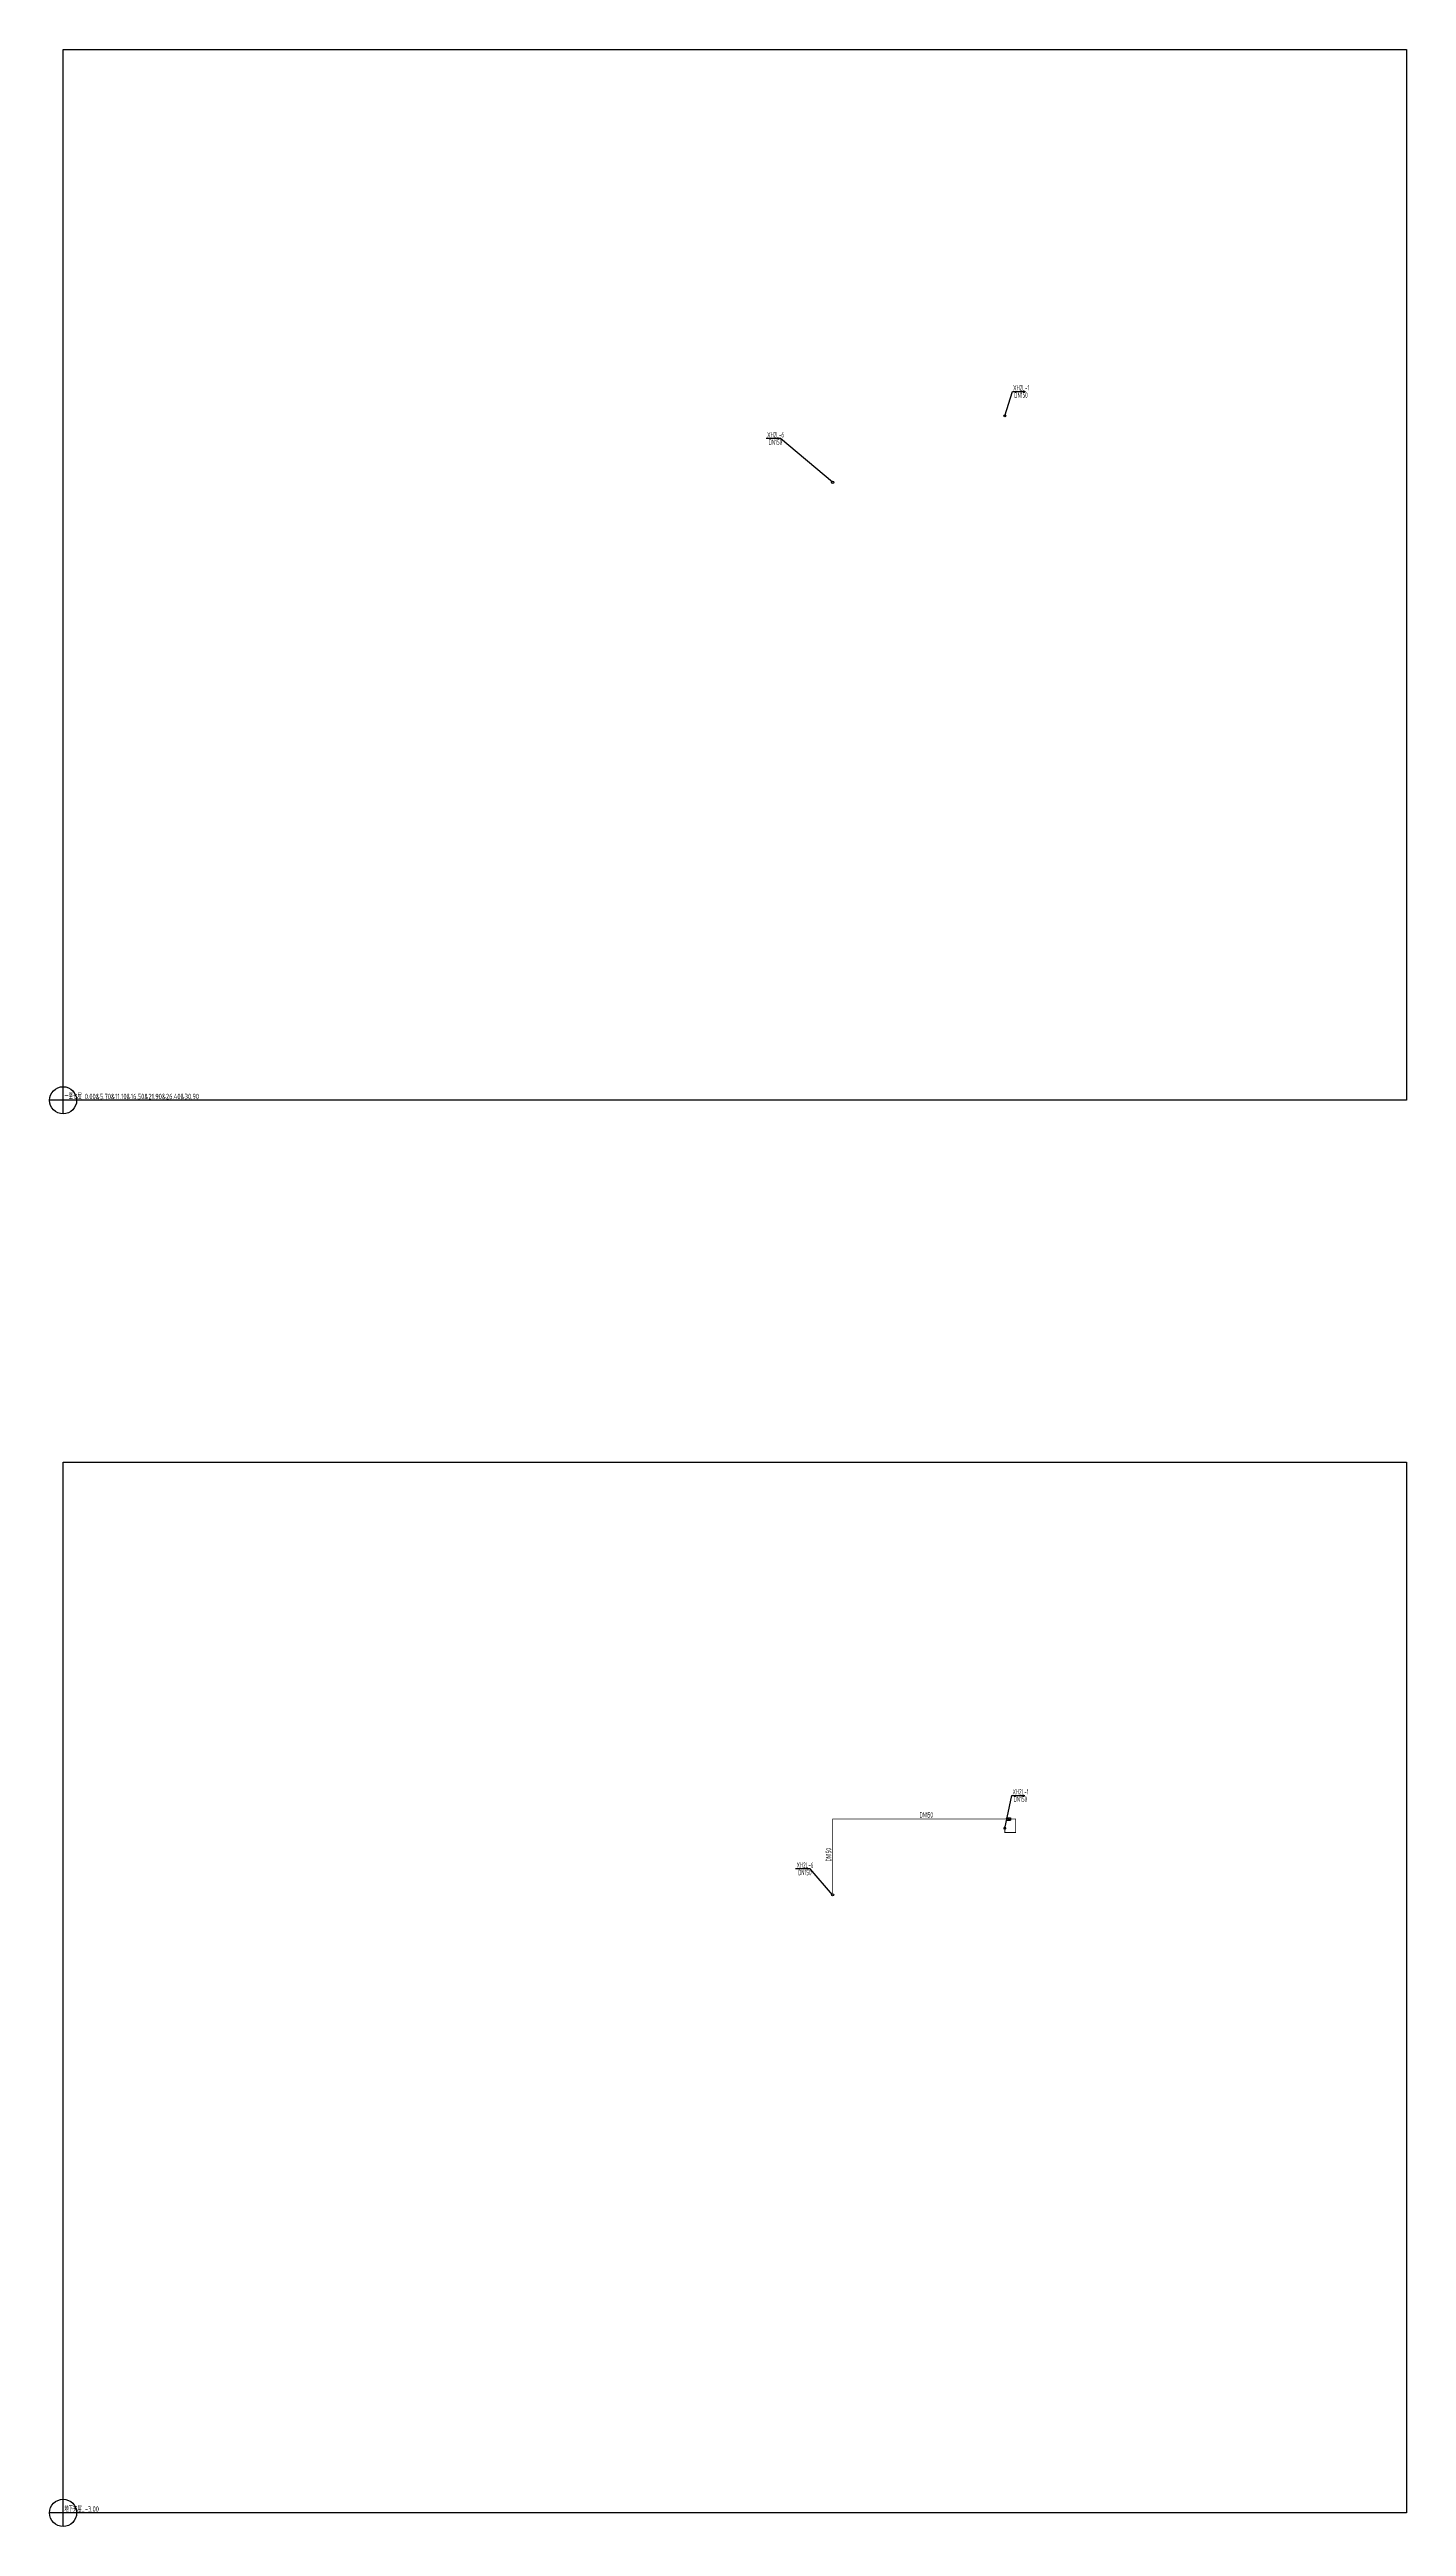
# Model space of a CAD drawing. Header units: millimetres. Extents: x 1069176 to 1169230, y -254879 to 655325.
# Drawn here: x 1069176 to 1169230, y 109350 to 291932 of the extents above; entities that cross this region are included whole.
import ezdxf

# ---------------------------------------------------------------- set-up
doc = ezdxf.new("R2010")
doc.units = ezdxf.units.MM
doc.header["$LTSCALE"] = 1000
doc.layers.get('0').update_dxf_attribs({"linetype": 'CONTINUOUS'})
for name, color, linetype in [('DIM_消防', 3, 'CONTINUOUS'), ('PIPE-消防', 1, 'CONTINUOUS'), ('S-J_配件', 31, 'CONTINUOUS'), ('TEXT_消防', 7, 'CONTINUOUS'), ('VALVE_消防', 7, 'CONTINUOUS'), ('VPIPE-消防', 1, 'CONTINUOUS')]:
    doc.layers.add(name, color=color, linetype=linetype)
doc.styles.add('_TWT_PIPEDN', font='GBENOR', dxfattribs={"width": 0.8, "height": 4, "bigfont": 'GBCBIG'})
doc.styles.add('_TWT_SERIAL', font='GBENOR', dxfattribs={"width": 0.8, "height": 4, "bigfont": 'GBCBIG'})
doc.styles.get("Standard").update_dxf_attribs({"font": 'GBENOR', "bigfont": 'GBCBIG'})

# ---------------------------------------------------------------- blocks, each defined once
blk = doc.blocks.new('$VALVE$00000316')
for p, q in [((-125, 72), (125, -72)), ((-125, 72), (-125, -72)), ((-125, 72), (125, 72)), ((125, 72), (125, -72)), ((-125, -72), (125, -72))]:
    blk.add_line(p, q)
at = {"const_width": 21.1}
blk.add_lwpolyline([(-11, 0, 1), (11, 0, 1)], format="xyb", close=True, dxfattribs=at)
for p in [(-125, 0), (125, 0)]:
    blk.add_point(p)
at = {"color": 7, "flags": 9}
for tag in ['XSIZE', 'YSIZE']:
    blk.add_attdef(tag, (0, 0), '', height=0.5, dxfattribs=at)
blk = doc.blocks.new('Floorbase')
for p, q in [((0, 0), (-1000, 0)), ((0, -1000), (0, 0))]:
    blk.add_line(p, q)
blk.add_circle((0, 0), 1000)
at = {"style": '_TWT_PIPEDN', "width": 0.8}
blk.add_attdef('Elevation', (92, 81), '', height=400, dxfattribs=at)

msp = doc.modelspace()

# ---------------------------------------------------------------- hatches: boundary and pattern name
at = {"layer": 'PIPE-消防'}
for points in [[(1126915, 161505), (1126885, 161505), (1126885, 161535)], [(1126915, 161505), (1126915, 161535), (1126885, 161535)], [(1140415, 161505), (1140445, 161505), (1140445, 161535)], [(1140415, 161505), (1140415, 161535), (1140445, 161535)], [(1139615, 160505), (1139585, 160505), (1139585, 160475)], [(1139615, 160505), (1139615, 160475), (1139585, 160475)], [(1140415, 160505), (1140415, 160475), (1140445, 160475)], [(1140415, 160505), (1140445, 160505), (1140445, 160475)]]:
    msp.add_hatch(color=256, dxfattribs=at).paths.add_polyline_path(points)

# ---------------------------------------------------------------- linework, layer by layer
at = {"layer": 'DIM_消防'}
for p, q in [((1139615, 264934), (1140181, 266735)), ((1140181, 266735), (1141130, 266735)), ((1123084, 263271), (1122007, 263271)), ((1126915, 260034), (1123084, 263271)), ((1139615, 160805), (1140135, 163243)), ((1140135, 163243), (1141084, 163243)), ((1125252, 157836), (1124174, 157836)), ((1126915, 155905), (1125252, 157836))]:
    msp.add_line(p, q, dxfattribs=at)
at = {"layer": 'PIPE-消防', "const_width": 60}
for points in [[(1126915, 155985), (1126915, 161505)], [(1139732, 161505), (1126915, 161505)], [(1139615, 160805), (1139615, 160505)], [(1140415, 161505), (1140031, 161505)], [(1140415, 160505), (1140415, 161505)], [(1139615, 160505), (1140415, 160505)]]:
    msp.add_lwpolyline(points, dxfattribs=at)
at = {"layer": 'S-J_配件'}
for points in [[(1070176, 291932), (1169230, 291932), (1169230, 214478), (1070176, 214478)], [(1070176, 187803), (1169230, 187803), (1169230, 110350), (1070176, 110350)]]:
    msp.add_lwpolyline(points, close=True, dxfattribs=at)
at = {"layer": 'VPIPE-消防'}
for centre in [(1139615, 264934), (1126915, 260034), (1126915, 155905), (1126915, 155905)]:
    msp.add_circle(centre, 80, dxfattribs=at)
msp.add_arc((1139615, 160805), 80, 315, 225, dxfattribs=at)

# ---------------------------------------------------------------- block references
at = {"layer": 'S-J_配件'}
for p, values in [((1070176, 214478), {'Elevation': '一至七层_0.00&5.70&11.10&16.50&21.90&26.40&30.90'}), ((1070176, 110350), {'Elevation': '地下夹层_-3.00'})]:
    msp.add_blockref('Floorbase', p, dxfattribs=at).add_auto_attribs(values)
at = {"layer": 'VALVE_消防', "xscale": -1.2, "yscale": -1.2, "zscale": 1.2, "rotation": 180}
msp.add_blockref('$VALVE$00000316', (1139881, 161505), dxfattribs=at)

# ---------------------------------------------------------------- texts
at = {"layer": 'DIM_消防', "color": 7, "style": '_TWT_SERIAL', "width": 0.64}
for s, p in [('XH2L-1', (1140229, 266798)), ('DN150', (1140314, 266255)), ('XH2L-6', (1122092, 263335)), ('DN150', (1122204, 262791)), ('XH2L-1', (1140183, 163306)), ('DN150', (1140268, 162763)), ('XH2L-6', (1124260, 157899)), ('DN150', (1124372, 157356))]:
    msp.add_text(s, height=400, dxfattribs=at).set_placement(p)
at = {"layer": 'TEXT_消防', "style": '_TWT_PIPEDN', "width": 0.64}
msp.add_text('DN150', height=400, dxfattribs=at).set_placement((1133323, 161605))
msp.add_text('DN150', height=400, rotation=90, dxfattribs=at).set_placement((1126815, 158364))

doc.saveas('drawing.dxf')
